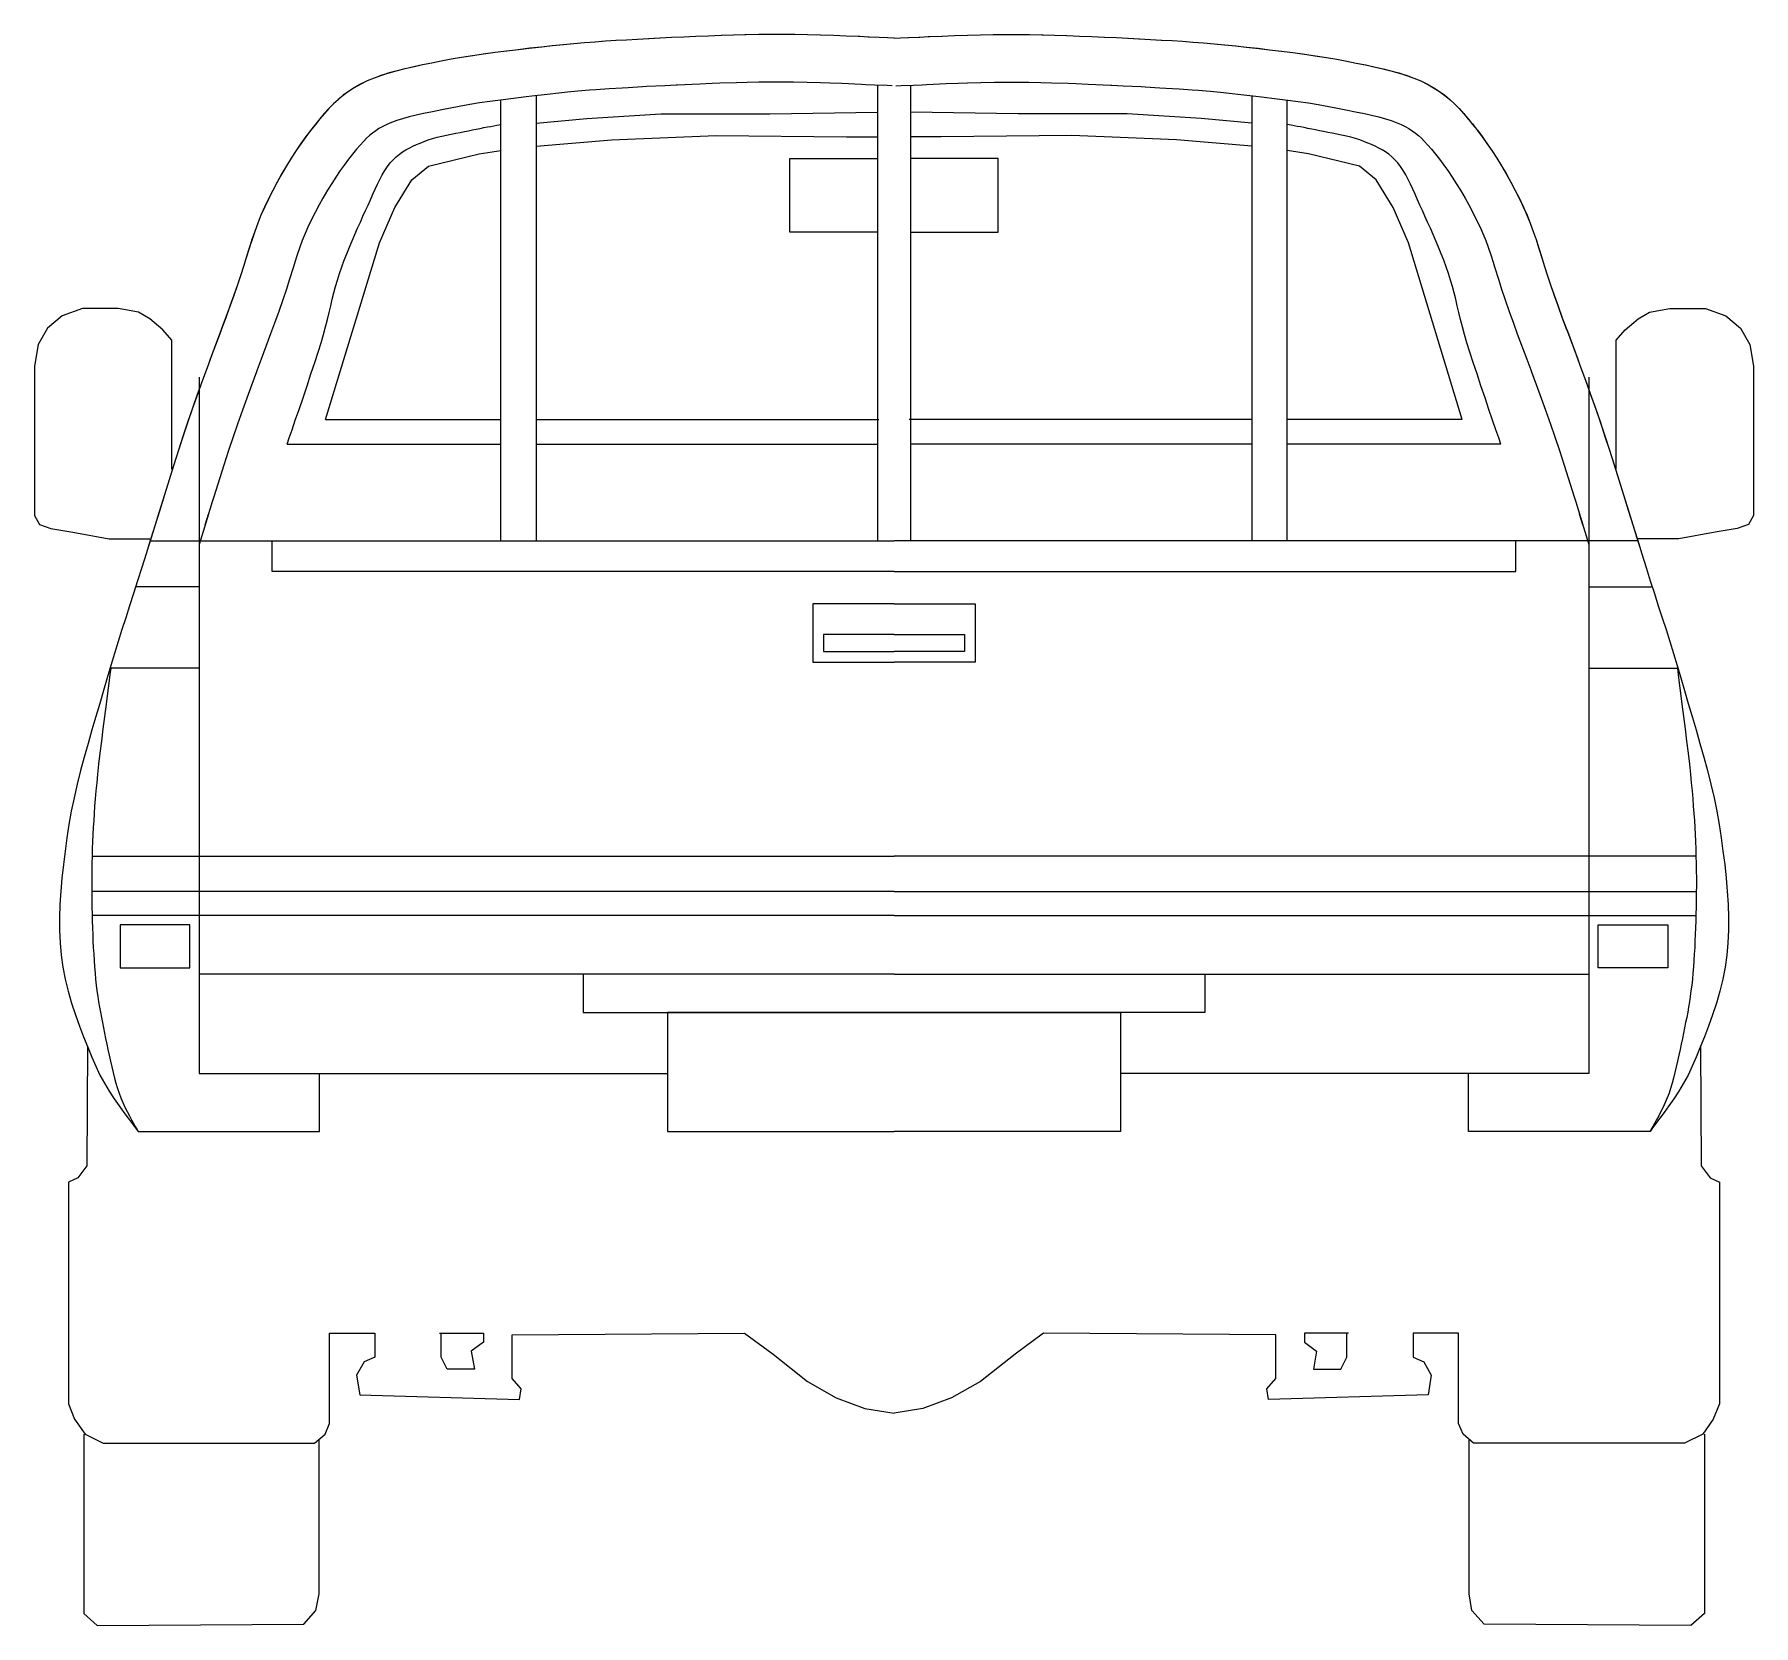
# Model space of a CAD drawing. Header units: millimetres. Extents: x -3256.2 to -3254.44, y 1846.43 to 1848.06.
import ezdxf

# ---------------------------------------------------------------- set-up
doc = ezdxf.new("R2010")
doc.units = ezdxf.units.MM
doc.header["$LTSCALE"] = 10
doc.layers.add('Veículos', color=2, linetype='Continuous')

msp = doc.modelspace()

# ---------------------------------------------------------------- linework, layer by layer
at = {"layer": 'Veículos'}
for p, q in [((-3255.6178, 1848.0508), (-3255.6285, 1848.05)), ((-3255.6178, 1848.0508), (-3255.6283, 1848.05)), ((-3255.6069, 1848.0515), (-3255.6178, 1848.0508)), ((-3255.607, 1848.0515), (-3255.6178, 1848.0508)), ((-3255.5963, 1848.0521), (-3255.607, 1848.0515)), ((-3255.596, 1848.0521), (-3255.6069, 1848.0515)), ((-3255.5849, 1848.0528), (-3255.5963, 1848.0521)), ((-3255.5849, 1848.0528), (-3255.596, 1848.0521)), ((-3255.5735, 1848.0534), (-3255.5849, 1848.0528)), ((-3255.5728, 1848.0534), (-3255.5849, 1848.0528)), ((-3255.5619, 1848.054), (-3255.5735, 1848.0534)), ((-3255.5618, 1848.054), (-3255.5728, 1848.0534)), ((-3255.5499, 1848.0546), (-3255.5619, 1848.054)), ((-3255.55, 1848.0546), (-3255.5618, 1848.054)), ((-3255.5375, 1848.0551), (-3255.55, 1848.0546)), ((-3255.5375, 1848.0551), (-3255.5499, 1848.0546)), ((-3255.5249, 1848.0557), (-3255.5375, 1848.0551)), ((-3255.5249, 1848.0557), (-3255.5375, 1848.0551)), ((-3255.5121, 1848.0562), (-3255.5249, 1848.0557)), ((-3255.5121, 1848.0562), (-3255.5249, 1848.0557)), ((-3255.4992, 1848.0567), (-3255.5121, 1848.0562)), ((-3255.4988, 1848.0567), (-3255.5121, 1848.0562)), ((-3255.4863, 1848.0571), (-3255.4992, 1848.0567)), ((-3255.4863, 1848.0571), (-3255.4988, 1848.0567)), ((-3255.4734, 1848.0574), (-3255.4863, 1848.0571)), ((-3255.4749, 1848.0574), (-3255.4863, 1848.0571)), ((-3255.4594, 1848.0577), (-3255.4749, 1848.0574)), ((-3255.4607, 1848.0577), (-3255.4734, 1848.0574)), ((-3255.4482, 1848.0579), (-3255.4607, 1848.0577)), ((-3255.4482, 1848.0579), (-3255.4594, 1848.0577)), ((-3255.436, 1848.0579), (-3255.4482, 1848.0579)), ((-3255.436, 1848.0579), (-3255.4482, 1848.0579)), ((-3255.4236, 1848.0578), (-3255.436, 1848.0579)), ((-3255.4236, 1848.0578), (-3255.436, 1848.0579)), ((-3255.4106, 1848.0576), (-3255.4236, 1848.0578)), ((-3255.4106, 1848.0576), (-3255.4236, 1848.0578)), ((-3255.3973, 1848.0572), (-3255.4106, 1848.0576)), ((-3255.3974, 1848.0572), (-3255.4106, 1848.0576)), ((-3255.384, 1848.0567), (-3255.3974, 1848.0572)), ((-3255.384, 1848.0567), (-3255.3973, 1848.0572)), ((-3255.371, 1848.0562), (-3255.384, 1848.0567)), ((-3255.371, 1848.0562), (-3255.384, 1848.0567)), ((-3255.3587, 1848.0556), (-3255.371, 1848.0562)), ((-3255.3567, 1848.0556), (-3255.371, 1848.0562)), ((-3255.3473, 1848.0551), (-3255.3587, 1848.0556)), ((-3255.3484, 1848.0552), (-3255.3567, 1848.0556)), ((-3255.3369, 1848.0546), (-3255.3484, 1848.0552)), ((-3255.3372, 1848.0546), (-3255.3473, 1848.0551)), ((-3255.3286, 1848.0542), (-3255.3372, 1848.0546)), ((-3255.3283, 1848.0542), (-3255.3369, 1848.0546)), ((-3255.3218, 1848.054), (-3255.3286, 1848.0542)), ((-3255.3219, 1848.054), (-3255.3283, 1848.0542)), ((-3255.3218, 1848.054), (-3255.3153, 1848.0542)), ((-3255.3218, 1848.054), (-3255.3151, 1848.0542)), ((-3255.3153, 1848.0542), (-3255.3068, 1848.0546)), ((-3255.3151, 1848.0542), (-3255.3065, 1848.0546)), ((-3255.3068, 1848.0546), (-3255.2953, 1848.0552)), ((-3255.3065, 1848.0546), (-3255.2964, 1848.0551)), ((-3255.2964, 1848.0551), (-3255.285, 1848.0556)), ((-3255.2953, 1848.0552), (-3255.2869, 1848.0556)), ((-3255.2869, 1848.0556), (-3255.2727, 1848.0562)), ((-3255.285, 1848.0556), (-3255.2726, 1848.0562)), ((-3255.2727, 1848.0562), (-3255.2597, 1848.0567)), ((-3255.2726, 1848.0562), (-3255.2597, 1848.0567)), ((-3255.2597, 1848.0567), (-3255.2463, 1848.0572)), ((-3255.2597, 1848.0567), (-3255.2464, 1848.0572)), ((-3255.2464, 1848.0572), (-3255.2331, 1848.0576)), ((-3255.2463, 1848.0572), (-3255.2331, 1848.0576)), ((-3255.2331, 1848.0576), (-3255.2201, 1848.0578)), ((-3255.2331, 1848.0576), (-3255.2201, 1848.0578)), ((-3255.2201, 1848.0578), (-3255.2077, 1848.0579)), ((-3255.2201, 1848.0578), (-3255.2077, 1848.0579)), ((-3255.2077, 1848.0579), (-3255.1955, 1848.0579)), ((-3255.2077, 1848.0579), (-3255.1955, 1848.0579)), ((-3255.1955, 1848.0579), (-3255.1843, 1848.0577)), ((-3255.1955, 1848.0579), (-3255.183, 1848.0577)), ((-3255.1843, 1848.0577), (-3255.1688, 1848.0574)), ((-3255.183, 1848.0577), (-3255.1703, 1848.0574)), ((-3255.1703, 1848.0574), (-3255.1574, 1848.0571)), ((-3255.1688, 1848.0574), (-3255.1574, 1848.0571)), ((-3255.1574, 1848.0571), (-3255.1448, 1848.0567)), ((-3255.1574, 1848.0571), (-3255.1445, 1848.0567)), ((-3255.1448, 1848.0567), (-3255.1315, 1848.0562)), ((-3255.1445, 1848.0567), (-3255.1316, 1848.0562)), ((-3255.1316, 1848.0562), (-3255.1188, 1848.0557)), ((-3255.1315, 1848.0562), (-3255.1188, 1848.0557)), ((-3255.1188, 1848.0557), (-3255.1062, 1848.0551)), ((-3255.1188, 1848.0557), (-3255.1061, 1848.0551)), ((-3255.1062, 1848.0551), (-3255.0937, 1848.0546)), ((-3255.1061, 1848.0551), (-3255.0938, 1848.0546)), ((-3255.0938, 1848.0546), (-3255.0818, 1848.054)), ((-3255.0937, 1848.0546), (-3255.0819, 1848.054)), ((-3255.0819, 1848.054), (-3255.0709, 1848.0534)), ((-3255.0818, 1848.054), (-3255.0701, 1848.0534)), ((-3255.0709, 1848.0534), (-3255.0588, 1848.0528)), ((-3255.0701, 1848.0534), (-3255.0588, 1848.0528)), ((-3255.0588, 1848.0528), (-3255.0473, 1848.0521)), ((-3255.0588, 1848.0528), (-3255.0477, 1848.0521)), ((-3255.0477, 1848.0521), (-3255.0367, 1848.0515)), ((-3255.0473, 1848.0521), (-3255.0367, 1848.0515)), ((-3255.0367, 1848.0515), (-3255.0259, 1848.0508)), ((-3255.0367, 1848.0515), (-3255.0259, 1848.0508)), ((-3255.0259, 1848.0508), (-3255.0154, 1848.05)), ((-3255.0259, 1848.0508), (-3255.0152, 1848.05)), ((-3255.7654, 1848.0341), (-3255.7761, 1848.0323)), ((-3255.7654, 1848.0341), (-3255.7761, 1848.0323)), ((-3255.7536, 1848.036), (-3255.7654, 1848.0341)), ((-3255.7542, 1848.0359), (-3255.7654, 1848.0341)), ((-3255.7427, 1848.0376), (-3255.7542, 1848.0359)), ((-3255.7432, 1848.0375), (-3255.7536, 1848.036)), ((-3255.7309, 1848.0392), (-3255.7432, 1848.0375)), ((-3255.7309, 1848.0392), (-3255.7427, 1848.0376)), ((-3255.719, 1848.0408), (-3255.7309, 1848.0392)), ((-3255.7194, 1848.0407), (-3255.7309, 1848.0392)), ((-3255.7068, 1848.0422), (-3255.7194, 1848.0407)), ((-3255.7071, 1848.0422), (-3255.719, 1848.0408)), ((-3255.6952, 1848.0436), (-3255.7071, 1848.0422)), ((-3255.6959, 1848.0435), (-3255.7068, 1848.0422)), ((-3255.6831, 1848.0449), (-3255.6959, 1848.0435)), ((-3255.6835, 1848.0449), (-3255.6952, 1848.0436)), ((-3255.6721, 1848.0461), (-3255.6835, 1848.0449)), ((-3255.6723, 1848.0461), (-3255.6831, 1848.0449)), ((-3255.6607, 1848.0472), (-3255.6723, 1848.0461)), ((-3255.661, 1848.0472), (-3255.6721, 1848.0461)), ((-3255.6501, 1848.0482), (-3255.661, 1848.0472)), ((-3255.6503, 1848.0482), (-3255.6607, 1848.0472)), ((-3255.6392, 1848.0492), (-3255.6503, 1848.0482)), ((-3255.6393, 1848.0492), (-3255.6501, 1848.0482)), ((-3255.6285, 1848.05), (-3255.6393, 1848.0492)), ((-3255.6283, 1848.05), (-3255.6392, 1848.0492)), ((-3255.0154, 1848.05), (-3255.0044, 1848.0492)), ((-3255.0152, 1848.05), (-3255.0044, 1848.0492)), ((-3255.0044, 1848.0492), (-3254.9934, 1848.0482)), ((-3255.0044, 1848.0492), (-3254.9936, 1848.0482)), ((-3254.9936, 1848.0482), (-3254.9827, 1848.0472)), ((-3254.9934, 1848.0482), (-3254.983, 1848.0472)), ((-3254.983, 1848.0472), (-3254.9714, 1848.0461)), ((-3254.9827, 1848.0472), (-3254.9716, 1848.0461)), ((-3254.9716, 1848.0461), (-3254.9602, 1848.0449)), ((-3254.9714, 1848.0461), (-3254.9606, 1848.0449)), ((-3254.9606, 1848.0449), (-3254.9478, 1848.0435)), ((-3254.9602, 1848.0449), (-3254.9485, 1848.0436)), ((-3254.9485, 1848.0436), (-3254.9366, 1848.0422)), ((-3254.9478, 1848.0435), (-3254.9368, 1848.0422)), ((-3254.9368, 1848.0422), (-3254.9243, 1848.0407)), ((-3254.9366, 1848.0422), (-3254.9247, 1848.0408)), ((-3254.9247, 1848.0408), (-3254.9128, 1848.0392)), ((-3254.9243, 1848.0407), (-3254.9128, 1848.0392)), ((-3254.9128, 1848.0392), (-3254.9004, 1848.0375)), ((-3254.9128, 1848.0392), (-3254.901, 1848.0376)), ((-3254.901, 1848.0376), (-3254.8895, 1848.0359)), ((-3254.9004, 1848.0375), (-3254.8901, 1848.036)), ((-3254.8901, 1848.036), (-3254.8783, 1848.0341)), ((-3254.8895, 1848.0359), (-3254.8783, 1848.0341)), ((-3254.8783, 1848.0341), (-3254.8676, 1848.0323)), ((-3254.8783, 1848.0341), (-3254.8676, 1848.0323)), ((-3255.8472, 1848.0159), (-3255.8551, 1848.013)), ((-3255.8474, 1848.0158), (-3255.8549, 1848.0131)), ((-3255.8396, 1848.0183), (-3255.8474, 1848.0158)), ((-3255.8398, 1848.0182), (-3255.8472, 1848.0159)), ((-3255.8314, 1848.0205), (-3255.8398, 1848.0182)), ((-3255.8315, 1848.0205), (-3255.8396, 1848.0183)), ((-3255.8231, 1848.0226), (-3255.8315, 1848.0205)), ((-3255.8234, 1848.0225), (-3255.8314, 1848.0205)), ((-3255.8137, 1848.0247), (-3255.8234, 1848.0225)), ((-3255.8143, 1848.0246), (-3255.8231, 1848.0226)), ((-3255.8053, 1848.0265), (-3255.8143, 1848.0246)), ((-3255.8055, 1848.0265), (-3255.8137, 1848.0247)), ((-3255.7959, 1848.0284), (-3255.8055, 1848.0265)), ((-3255.7959, 1848.0284), (-3255.8053, 1848.0265)), ((-3255.7862, 1848.0304), (-3255.7959, 1848.0284)), ((-3255.7862, 1848.0304), (-3255.7959, 1848.0284)), ((-3255.7761, 1848.0323), (-3255.7862, 1848.0304)), ((-3255.7761, 1848.0323), (-3255.7862, 1848.0304)), ((-3254.8676, 1848.0323), (-3254.8574, 1848.0304)), ((-3254.8676, 1848.0323), (-3254.8574, 1848.0304)), ((-3254.8574, 1848.0304), (-3254.8478, 1848.0284)), ((-3254.8574, 1848.0304), (-3254.8478, 1848.0284)), ((-3254.8478, 1848.0284), (-3254.8381, 1848.0265)), ((-3254.8478, 1848.0284), (-3254.8384, 1848.0265)), ((-3254.8384, 1848.0265), (-3254.8293, 1848.0246)), ((-3254.8381, 1848.0265), (-3254.8299, 1848.0247)), ((-3254.8299, 1848.0247), (-3254.8202, 1848.0225)), ((-3254.8293, 1848.0246), (-3254.8206, 1848.0226)), ((-3254.8206, 1848.0226), (-3254.8122, 1848.0205)), ((-3254.8202, 1848.0225), (-3254.8123, 1848.0205)), ((-3254.8123, 1848.0205), (-3254.8038, 1848.0182)), ((-3254.8122, 1848.0205), (-3254.8041, 1848.0183)), ((-3254.8041, 1848.0183), (-3254.7963, 1848.0158)), ((-3254.8038, 1848.0182), (-3254.7965, 1848.0159)), ((-3254.7965, 1848.0159), (-3254.7886, 1848.013)), ((-3254.7963, 1848.0158), (-3254.7888, 1848.0131)), ((-3255.8812, 1847.9993), (-3255.8867, 1847.9953)), ((-3255.8811, 1847.9994), (-3255.8866, 1847.9954)), ((-3255.8753, 1848.0031), (-3255.8812, 1847.9993)), ((-3255.8755, 1848.003), (-3255.8811, 1847.9994)), ((-3255.8687, 1848.0068), (-3255.8755, 1848.003)), ((-3255.8689, 1848.0067), (-3255.8753, 1848.0031)), ((-3255.862, 1848.0101), (-3255.8689, 1848.0067)), ((-3255.862, 1848.0101), (-3255.8687, 1848.0068)), ((-3255.8549, 1848.0131), (-3255.862, 1848.0101)), ((-3255.8551, 1848.013), (-3255.862, 1848.0101)), ((-3255.6567, 1847.9985), (-3255.6655, 1847.9976)), ((-3255.646, 1847.9995), (-3255.6567, 1847.9985)), ((-3255.6342, 1848.0005), (-3255.646, 1847.9995)), ((-3255.6275, 1848.001), (-3255.6342, 1848.0005)), ((-3255.6141, 1848.0019), (-3255.6275, 1848.001)), ((-3255.6006, 1848.0028), (-3255.6141, 1848.0019)), ((-3255.5943, 1848.0032), (-3255.6006, 1848.0028)), ((-3255.5796, 1848.004), (-3255.5943, 1848.0032)), ((-3255.5755, 1848.0043), (-3255.5796, 1848.004)), ((-3255.5568, 1848.0052), (-3255.5755, 1848.0043)), ((-3255.5453, 1848.0058), (-3255.5568, 1848.0052)), ((-3255.5441, 1848.0058), (-3255.5453, 1848.0058)), ((-3255.5209, 1848.0069), (-3255.5441, 1848.0058)), ((-3255.5084, 1848.0074), (-3255.5209, 1848.0069)), ((-3255.5004, 1848.0077), (-3255.5084, 1848.0074)), ((-3255.4834, 1848.0082), (-3255.5004, 1848.0077)), ((-3255.4725, 1848.0085), (-3255.4834, 1848.0082)), ((-3255.4603, 1848.0087), (-3255.4725, 1848.0085)), ((-3255.4473, 1848.0089), (-3255.4603, 1848.0087)), ((-3255.4361, 1848.009), (-3255.4473, 1848.0089)), ((-3255.4249, 1848.0089), (-3255.4361, 1848.009)), ((-3255.4108, 1848.0086), (-3255.4249, 1848.0089)), ((-3255.3973, 1848.0082), (-3255.4108, 1848.0086)), ((-3255.3877, 1848.0079), (-3255.3973, 1848.0082)), ((-3255.3752, 1848.0074), (-3255.3877, 1848.0079)), ((-3255.3552, 1848.0065), (-3255.3752, 1848.0074)), ((-3255.3507, 1848.0063), (-3255.3552, 1848.0065)), ((-3255.3418, 1848.0059), (-3255.3507, 1848.0063)), ((-3255.329, 1848.0053), (-3255.3418, 1848.0059)), ((-3255.3387, 1848.0057), (-3255.3387, 1847.5384)), ((-3255.3238, 1848.0051), (-3255.329, 1848.0053)), ((-3255.3199, 1848.0051), (-3255.3146, 1848.0053)), ((-3255.3146, 1848.0053), (-3255.3019, 1848.0059)), ((-3255.305, 1848.0057), (-3255.305, 1847.5384)), ((-3255.3019, 1848.0059), (-3255.293, 1848.0063)), ((-3255.293, 1848.0063), (-3255.2885, 1848.0065)), ((-3255.2885, 1848.0065), (-3255.2685, 1848.0074)), ((-3255.2685, 1848.0074), (-3255.256, 1848.0079)), ((-3255.256, 1848.0079), (-3255.2464, 1848.0082)), ((-3255.2464, 1848.0082), (-3255.2329, 1848.0086)), ((-3255.2329, 1848.0086), (-3255.2188, 1848.0089)), ((-3255.2188, 1848.0089), (-3255.2075, 1848.009)), ((-3255.2075, 1848.009), (-3255.1964, 1848.0089)), ((-3255.1964, 1848.0089), (-3255.1834, 1848.0087)), ((-3255.1834, 1848.0087), (-3255.1711, 1848.0085)), ((-3255.1711, 1848.0085), (-3255.1602, 1848.0082)), ((-3255.1602, 1848.0082), (-3255.1433, 1848.0077)), ((-3255.1433, 1848.0077), (-3255.1353, 1848.0074)), ((-3255.1353, 1848.0074), (-3255.1228, 1848.0069)), ((-3255.1228, 1848.0069), (-3255.0996, 1848.0058)), ((-3255.0996, 1848.0058), (-3255.0984, 1848.0058)), ((-3255.0984, 1848.0058), (-3255.0869, 1848.0052)), ((-3255.0869, 1848.0052), (-3255.0682, 1848.0043)), ((-3255.0682, 1848.0043), (-3255.0641, 1848.004)), ((-3255.0641, 1848.004), (-3255.0493, 1848.0032)), ((-3255.0493, 1848.0032), (-3255.0431, 1848.0028)), ((-3255.0431, 1848.0028), (-3255.0295, 1848.0019)), ((-3255.0295, 1848.0019), (-3255.0161, 1848.001)), ((-3255.0161, 1848.001), (-3255.0095, 1848.0005)), ((-3255.0095, 1848.0005), (-3254.9977, 1847.9995)), ((-3254.9977, 1847.9995), (-3254.987, 1847.9985)), ((-3254.987, 1847.9985), (-3254.9782, 1847.9976)), ((-3254.7888, 1848.0131), (-3254.7816, 1848.0101)), ((-3254.7886, 1848.013), (-3254.7817, 1848.0101)), ((-3254.7817, 1848.0101), (-3254.775, 1848.0068)), ((-3254.7816, 1848.0101), (-3254.7748, 1848.0067)), ((-3254.775, 1848.0068), (-3254.7682, 1848.003)), ((-3254.7748, 1848.0067), (-3254.7684, 1848.0031)), ((-3254.7684, 1848.0031), (-3254.7625, 1847.9993)), ((-3254.7682, 1848.003), (-3254.7625, 1847.9994)), ((-3254.7625, 1847.9994), (-3254.7571, 1847.9954)), ((-3254.7625, 1847.9993), (-3254.757, 1847.9953)), ((-3255.9013, 1847.9818), (-3255.9061, 1847.9767)), ((-3255.9014, 1847.9818), (-3255.906, 1847.9767)), ((-3255.8967, 1847.9866), (-3255.9014, 1847.9818)), ((-3255.8966, 1847.9867), (-3255.9013, 1847.9818)), ((-3255.8918, 1847.9911), (-3255.8967, 1847.9866)), ((-3255.892, 1847.9909), (-3255.8966, 1847.9867)), ((-3255.8866, 1847.9954), (-3255.892, 1847.9909)), ((-3255.8867, 1847.9953), (-3255.8918, 1847.9911)), ((-3255.7854, 1847.9806), (-3255.7952, 1847.9786)), ((-3255.7767, 1847.9823), (-3255.7854, 1847.9806)), ((-3255.7678, 1847.984), (-3255.7767, 1847.9823)), ((-3255.7567, 1847.9859), (-3255.7678, 1847.984)), ((-3255.7469, 1847.9875), (-3255.7567, 1847.9859)), ((-3255.7364, 1847.989), (-3255.7469, 1847.9875)), ((-3255.7228, 1847.9909), (-3255.7364, 1847.989)), ((-3255.725, 1847.5384), (-3255.725, 1847.9908)), ((-3255.7149, 1847.9919), (-3255.7228, 1847.9909)), ((-3255.6989, 1847.9939), (-3255.7149, 1847.9919)), ((-3255.6931, 1847.9946), (-3255.6989, 1847.9939)), ((-3255.6774, 1847.9963), (-3255.6931, 1847.9946)), ((-3255.6887, 1847.995), (-3255.6887, 1847.5384)), ((-3255.6655, 1847.9976), (-3255.6774, 1847.9963)), ((-3254.9782, 1847.9976), (-3254.9663, 1847.9963)), ((-3254.9663, 1847.9963), (-3254.9506, 1847.9946)), ((-3254.9549, 1847.995), (-3254.9549, 1847.5384)), ((-3254.9506, 1847.9946), (-3254.9448, 1847.9939)), ((-3254.9448, 1847.9939), (-3254.9288, 1847.9919)), ((-3254.9288, 1847.9919), (-3254.9208, 1847.9909)), ((-3254.9208, 1847.9909), (-3254.9073, 1847.989)), ((-3254.9187, 1847.5384), (-3254.9187, 1847.9908)), ((-3254.9073, 1847.989), (-3254.8968, 1847.9875)), ((-3254.8968, 1847.9875), (-3254.887, 1847.9859)), ((-3254.887, 1847.9859), (-3254.8759, 1847.984)), ((-3254.8759, 1847.984), (-3254.867, 1847.9823)), ((-3254.867, 1847.9823), (-3254.8583, 1847.9806)), ((-3254.8583, 1847.9806), (-3254.8485, 1847.9786)), ((-3254.7571, 1847.9954), (-3254.7516, 1847.9909)), ((-3254.757, 1847.9953), (-3254.7519, 1847.9911)), ((-3254.7519, 1847.9911), (-3254.747, 1847.9866)), ((-3254.7516, 1847.9909), (-3254.7471, 1847.9867)), ((-3254.7471, 1847.9867), (-3254.7423, 1847.9818)), ((-3254.747, 1847.9866), (-3254.7423, 1847.9818)), ((-3254.7423, 1847.9818), (-3254.7376, 1847.9767)), ((-3254.7423, 1847.9818), (-3254.7377, 1847.9767)), ((-3255.9149, 1847.966), (-3255.9201, 1847.9594)), ((-3255.9152, 1847.9656), (-3255.92, 1847.9595)), ((-3255.9106, 1847.9714), (-3255.9152, 1847.9656)), ((-3255.9105, 1847.9714), (-3255.9149, 1847.966)), ((-3255.906, 1847.9767), (-3255.9106, 1847.9714)), ((-3255.9061, 1847.9767), (-3255.9105, 1847.9714)), ((-3255.846, 1847.9635), (-3255.85, 1847.9612)), ((-3255.8419, 1847.9655), (-3255.846, 1847.9635)), ((-3255.837, 1847.9675), (-3255.8419, 1847.9655)), ((-3255.8318, 1847.9694), (-3255.837, 1847.9675)), ((-3255.8258, 1847.9713), (-3255.8318, 1847.9694)), ((-3255.819, 1847.9732), (-3255.8258, 1847.9713)), ((-3255.8117, 1847.975), (-3255.819, 1847.9732)), ((-3255.8043, 1847.9767), (-3255.8117, 1847.975)), ((-3255.7952, 1847.9786), (-3255.8043, 1847.9767)), ((-3255.7424, 1847.9622), (-3255.7387, 1847.9629)), ((-3255.7387, 1847.9629), (-3255.7353, 1847.9635)), ((-3255.7353, 1847.9635), (-3255.7321, 1847.9641)), ((-3255.7321, 1847.9641), (-3255.7293, 1847.9646)), ((-3255.7293, 1847.9646), (-3255.7269, 1847.965)), ((-3255.7269, 1847.965), (-3255.725, 1847.9654)), ((-3255.6887, 1847.9669), (-3255.6367, 1847.9717)), ((-3255.6367, 1847.9717), (-3255.5611, 1847.9764)), ((-3255.5611, 1847.9764), (-3255.4492, 1847.9764)), ((-3255.4492, 1847.9764), (-3255.3387, 1847.978)), ((-3255.1945, 1847.9764), (-3255.305, 1847.978)), ((-3255.0826, 1847.9764), (-3255.1945, 1847.9764)), ((-3255.0069, 1847.9717), (-3255.0826, 1847.9764)), ((-3254.9549, 1847.9669), (-3255.0069, 1847.9717)), ((-3254.9167, 1847.965), (-3254.9187, 1847.9654)), ((-3254.9144, 1847.9646), (-3254.9167, 1847.965)), ((-3254.9116, 1847.9641), (-3254.9144, 1847.9646)), ((-3254.9084, 1847.9635), (-3254.9116, 1847.9641)), ((-3254.905, 1847.9629), (-3254.9084, 1847.9635)), ((-3254.9013, 1847.9622), (-3254.905, 1847.9629)), ((-3254.8485, 1847.9786), (-3254.8394, 1847.9767)), ((-3254.8394, 1847.9767), (-3254.832, 1847.975)), ((-3254.832, 1847.975), (-3254.8247, 1847.9732)), ((-3254.8247, 1847.9732), (-3254.8179, 1847.9713)), ((-3254.8179, 1847.9713), (-3254.8119, 1847.9694)), ((-3254.8119, 1847.9694), (-3254.8067, 1847.9675)), ((-3254.8067, 1847.9675), (-3254.8018, 1847.9655)), ((-3254.8018, 1847.9655), (-3254.7977, 1847.9635)), ((-3254.7977, 1847.9635), (-3254.7937, 1847.9612)), ((-3254.7377, 1847.9767), (-3254.7331, 1847.9714)), ((-3254.7376, 1847.9767), (-3254.7332, 1847.9714)), ((-3254.7332, 1847.9714), (-3254.7287, 1847.966)), ((-3254.7331, 1847.9714), (-3254.7284, 1847.9656)), ((-3254.7287, 1847.966), (-3254.7236, 1847.9594)), ((-3254.7284, 1847.9656), (-3254.7236, 1847.9595)), ((-3255.93, 1847.946), (-3255.935, 1847.9386)), ((-3255.9303, 1847.9456), (-3255.9348, 1847.9389)), ((-3255.925, 1847.9529), (-3255.9303, 1847.9456)), ((-3255.925, 1847.953), (-3255.93, 1847.946)), ((-3255.92, 1847.9595), (-3255.925, 1847.953)), ((-3255.9201, 1847.9594), (-3255.925, 1847.9529)), ((-3255.8657, 1847.9483), (-3255.8693, 1847.9444)), ((-3255.8627, 1847.9513), (-3255.8657, 1847.9483)), ((-3255.8596, 1847.9541), (-3255.8627, 1847.9513)), ((-3255.8566, 1847.9566), (-3255.8596, 1847.9541)), ((-3255.8534, 1847.959), (-3255.8566, 1847.9566)), ((-3255.85, 1847.9612), (-3255.8534, 1847.959)), ((-3255.8153, 1847.9431), (-3255.8116, 1847.9448)), ((-3255.8116, 1847.9448), (-3255.8078, 1847.9464)), ((-3255.8078, 1847.9464), (-3255.8038, 1847.948)), ((-3255.8038, 1847.948), (-3255.7996, 1847.9496)), ((-3255.7996, 1847.9496), (-3255.7952, 1847.951)), ((-3255.7952, 1847.951), (-3255.7905, 1847.9523)), ((-3255.7905, 1847.9523), (-3255.7857, 1847.9535)), ((-3255.7857, 1847.9535), (-3255.7809, 1847.9545)), ((-3255.7809, 1847.9545), (-3255.776, 1847.9555)), ((-3255.776, 1847.9555), (-3255.7712, 1847.9565)), ((-3255.7712, 1847.9565), (-3255.7666, 1847.9573)), ((-3255.7666, 1847.9573), (-3255.7622, 1847.9582)), ((-3255.7622, 1847.9582), (-3255.7581, 1847.9591)), ((-3255.7581, 1847.9591), (-3255.7541, 1847.9599)), ((-3255.7541, 1847.9599), (-3255.7502, 1847.9607)), ((-3255.7502, 1847.9607), (-3255.7462, 1847.9615)), ((-3255.7462, 1847.9615), (-3255.7424, 1847.9622)), ((-3255.6887, 1847.9433), (-3255.6115, 1847.9496)), ((-3255.6115, 1847.9496), (-3255.5043, 1847.9543)), ((-3255.5043, 1847.9543), (-3255.3704, 1847.9528)), ((-3255.3704, 1847.9528), (-3255.3388, 1847.9528)), ((-3255.2733, 1847.9528), (-3255.3048, 1847.9528)), ((-3255.1393, 1847.9543), (-3255.2733, 1847.9528)), ((-3255.0322, 1847.9496), (-3255.1393, 1847.9543)), ((-3254.9549, 1847.9433), (-3255.0322, 1847.9496)), ((-3254.8975, 1847.9615), (-3254.9013, 1847.9622)), ((-3254.8935, 1847.9607), (-3254.8975, 1847.9615)), ((-3254.8895, 1847.9599), (-3254.8935, 1847.9607)), ((-3254.8856, 1847.9591), (-3254.8895, 1847.9599)), ((-3254.8815, 1847.9582), (-3254.8856, 1847.9591)), ((-3254.877, 1847.9573), (-3254.8815, 1847.9582)), ((-3254.8724, 1847.9565), (-3254.877, 1847.9573)), ((-3254.8677, 1847.9555), (-3254.8724, 1847.9565)), ((-3254.8628, 1847.9545), (-3254.8677, 1847.9555)), ((-3254.8579, 1847.9535), (-3254.8628, 1847.9545)), ((-3254.8532, 1847.9523), (-3254.8579, 1847.9535)), ((-3254.8485, 1847.951), (-3254.8532, 1847.9523)), ((-3254.844, 1847.9496), (-3254.8485, 1847.951)), ((-3254.8399, 1847.948), (-3254.844, 1847.9496)), ((-3254.8359, 1847.9464), (-3254.8399, 1847.948)), ((-3254.8321, 1847.9448), (-3254.8359, 1847.9464)), ((-3254.8283, 1847.9431), (-3254.8321, 1847.9448)), ((-3254.7937, 1847.9612), (-3254.7903, 1847.959)), ((-3254.7903, 1847.959), (-3254.787, 1847.9566)), ((-3254.787, 1847.9566), (-3254.784, 1847.9541)), ((-3254.784, 1847.9541), (-3254.781, 1847.9513)), ((-3254.781, 1847.9513), (-3254.778, 1847.9483)), ((-3254.778, 1847.9483), (-3254.7744, 1847.9444)), ((-3254.7236, 1847.9595), (-3254.7187, 1847.953)), ((-3254.7236, 1847.9594), (-3254.7187, 1847.9529)), ((-3254.7187, 1847.953), (-3254.7137, 1847.946)), ((-3254.7187, 1847.9529), (-3254.7134, 1847.9456)), ((-3254.7137, 1847.946), (-3254.7087, 1847.9386)), ((-3254.7134, 1847.9456), (-3254.7089, 1847.9389)), ((-3255.94, 1847.9309), (-3255.9449, 1847.9229)), ((-3255.94, 1847.9309), (-3255.9449, 1847.9229)), ((-3255.9348, 1847.9389), (-3255.94, 1847.9309)), ((-3255.935, 1847.9386), (-3255.94, 1847.9309)), ((-3255.8811, 1847.9298), (-3255.8857, 1847.9237)), ((-3255.8771, 1847.935), (-3255.8811, 1847.9298)), ((-3255.873, 1847.94), (-3255.8771, 1847.935)), ((-3255.8693, 1847.9444), (-3255.873, 1847.94)), ((-3255.8385, 1847.926), (-3255.8355, 1847.9293)), ((-3255.8355, 1847.9293), (-3255.8323, 1847.9323)), ((-3255.8323, 1847.9323), (-3255.8291, 1847.9349)), ((-3255.8291, 1847.9349), (-3255.8258, 1847.9373)), ((-3255.8258, 1847.9373), (-3255.8224, 1847.9394)), ((-3255.8224, 1847.9394), (-3255.8189, 1847.9413)), ((-3255.8189, 1847.9413), (-3255.8153, 1847.9431)), ((-3255.7991, 1847.9228), (-3255.7471, 1847.9354)), ((-3255.7471, 1847.9354), (-3255.725, 1847.9386)), ((-3255.4287, 1847.855), (-3255.4287, 1847.9307)), ((-3255.4287, 1847.9307), (-3255.3387, 1847.9307)), ((-3255.3387, 1847.9307), (-3255.3387, 1847.855)), ((-3255.305, 1847.9307), (-3255.305, 1847.855)), ((-3255.215, 1847.9307), (-3255.305, 1847.9307)), ((-3255.215, 1847.855), (-3255.215, 1847.9307)), ((-3254.8966, 1847.9354), (-3254.9187, 1847.9386)), ((-3254.8446, 1847.9228), (-3254.8966, 1847.9354)), ((-3254.8247, 1847.9413), (-3254.8283, 1847.9431)), ((-3254.8212, 1847.9394), (-3254.8247, 1847.9413)), ((-3254.8178, 1847.9373), (-3254.8212, 1847.9394)), ((-3254.8145, 1847.9349), (-3254.8178, 1847.9373)), ((-3254.8113, 1847.9323), (-3254.8145, 1847.9349)), ((-3254.8082, 1847.9293), (-3254.8113, 1847.9323)), ((-3254.8052, 1847.926), (-3254.8082, 1847.9293)), ((-3254.7744, 1847.9444), (-3254.7707, 1847.94)), ((-3254.7707, 1847.94), (-3254.7666, 1847.935)), ((-3254.7666, 1847.935), (-3254.7625, 1847.9298)), ((-3254.7625, 1847.9298), (-3254.7579, 1847.9237)), ((-3254.7089, 1847.9389), (-3254.7037, 1847.9309)), ((-3254.7087, 1847.9386), (-3254.7037, 1847.9309)), ((-3254.7037, 1847.9309), (-3254.6988, 1847.9229)), ((-3254.7037, 1847.9309), (-3254.6988, 1847.9229)), ((-3255.9495, 1847.915), (-3255.9547, 1847.9057)), ((-3255.9497, 1847.9147), (-3255.9544, 1847.9063)), ((-3255.9449, 1847.9229), (-3255.9497, 1847.9147)), ((-3255.9449, 1847.9229), (-3255.9495, 1847.915)), ((-3255.8942, 1847.9115), (-3255.8984, 1847.905)), ((-3255.8898, 1847.9181), (-3255.8942, 1847.9115)), ((-3255.8857, 1847.9237), (-3255.8898, 1847.9181)), ((-3255.8492, 1847.9091), (-3255.8467, 1847.9138)), ((-3255.8467, 1847.9138), (-3255.8441, 1847.9182)), ((-3255.8441, 1847.9182), (-3255.8414, 1847.9222)), ((-3255.8414, 1847.9222), (-3255.8385, 1847.926)), ((-3255.8164, 1847.9086), (-3255.7991, 1847.9228)), ((-3254.8272, 1847.9086), (-3254.8446, 1847.9228)), ((-3254.8023, 1847.9222), (-3254.8052, 1847.926)), ((-3254.7996, 1847.9182), (-3254.8023, 1847.9222)), ((-3254.797, 1847.9138), (-3254.7996, 1847.9182)), ((-3254.7945, 1847.9091), (-3254.797, 1847.9138)), ((-3254.7579, 1847.9237), (-3254.7539, 1847.9181)), ((-3254.7539, 1847.9181), (-3254.7494, 1847.9115)), ((-3254.7494, 1847.9115), (-3254.7453, 1847.905)), ((-3254.6988, 1847.9229), (-3254.6942, 1847.915)), ((-3254.6988, 1847.9229), (-3254.694, 1847.9147)), ((-3254.6942, 1847.915), (-3254.689, 1847.9057)), ((-3254.694, 1847.9147), (-3254.6893, 1847.9063)), ((-3255.9589, 1847.8978), (-3255.9632, 1847.8893)), ((-3255.959, 1847.8976), (-3255.9631, 1847.8895)), ((-3255.9547, 1847.9057), (-3255.959, 1847.8976)), ((-3255.9544, 1847.9063), (-3255.9589, 1847.8978)), ((-3255.9027, 1847.898), (-3255.9075, 1847.8898)), ((-3255.8984, 1847.905), (-3255.9027, 1847.898)), ((-3255.8587, 1847.8883), (-3255.8563, 1847.8938)), ((-3255.8563, 1847.8938), (-3255.854, 1847.8991)), ((-3255.854, 1847.8991), (-3255.8516, 1847.9042)), ((-3255.8516, 1847.9042), (-3255.8492, 1847.9091)), ((-3255.8338, 1847.8803), (-3255.8164, 1847.9086)), ((-3254.8099, 1847.8803), (-3254.8272, 1847.9086)), ((-3254.7921, 1847.9042), (-3254.7945, 1847.9091)), ((-3254.7897, 1847.8991), (-3254.7921, 1847.9042)), ((-3254.7873, 1847.8938), (-3254.7897, 1847.8991)), ((-3254.785, 1847.8883), (-3254.7873, 1847.8938)), ((-3254.7453, 1847.905), (-3254.741, 1847.898)), ((-3254.741, 1847.898), (-3254.7362, 1847.8898)), ((-3254.6893, 1847.9063), (-3254.6848, 1847.8978)), ((-3254.689, 1847.9057), (-3254.6847, 1847.8976)), ((-3254.6848, 1847.8978), (-3254.6805, 1847.8893)), ((-3254.6847, 1847.8976), (-3254.6805, 1847.8895)), ((-3255.9672, 1847.8809), (-3255.9711, 1847.8723)), ((-3255.9673, 1847.8808), (-3255.971, 1847.8724)), ((-3255.9632, 1847.8893), (-3255.9673, 1847.8808)), ((-3255.9631, 1847.8895), (-3255.9672, 1847.8809)), ((-3255.9155, 1847.8751), (-3255.9194, 1847.8674)), ((-3255.9113, 1847.8831), (-3255.9155, 1847.8751)), ((-3255.9075, 1847.8898), (-3255.9113, 1847.8831)), ((-3255.8664, 1847.8713), (-3255.8637, 1847.8771)), ((-3255.8637, 1847.8771), (-3255.8612, 1847.8828)), ((-3255.8612, 1847.8828), (-3255.8587, 1847.8883)), ((-3255.8495, 1847.844), (-3255.8338, 1847.8803)), ((-3254.7941, 1847.844), (-3254.8099, 1847.8803)), ((-3254.7825, 1847.8828), (-3254.785, 1847.8883)), ((-3254.78, 1847.8771), (-3254.7825, 1847.8828)), ((-3254.7773, 1847.8713), (-3254.78, 1847.8771)), ((-3254.7362, 1847.8898), (-3254.7324, 1847.8831)), ((-3254.7324, 1847.8831), (-3254.7281, 1847.8751)), ((-3254.7281, 1847.8751), (-3254.7243, 1847.8674)), ((-3254.6805, 1847.8895), (-3254.6765, 1847.8809)), ((-3254.6805, 1847.8893), (-3254.6764, 1847.8808)), ((-3254.6765, 1847.8809), (-3254.6726, 1847.8723)), ((-3254.6764, 1847.8808), (-3254.6727, 1847.8724)), ((-3255.9743, 1847.8643), (-3255.9774, 1847.8556)), ((-3255.9743, 1847.8641), (-3255.9774, 1847.8558)), ((-3255.971, 1847.8724), (-3255.9743, 1847.8641)), ((-3255.9711, 1847.8723), (-3255.9743, 1847.8643)), ((-3255.9229, 1847.8602), (-3255.9258, 1847.8537)), ((-3255.9194, 1847.8674), (-3255.9229, 1847.8602)), ((-3255.8747, 1847.8527), (-3255.8719, 1847.8591)), ((-3255.8719, 1847.8591), (-3255.8691, 1847.8653)), ((-3255.8691, 1847.8653), (-3255.8664, 1847.8713)), ((-3254.7746, 1847.8653), (-3254.7773, 1847.8713)), ((-3254.7718, 1847.8591), (-3254.7746, 1847.8653)), ((-3254.769, 1847.8527), (-3254.7718, 1847.8591)), ((-3254.7243, 1847.8674), (-3254.7208, 1847.8602)), ((-3254.7208, 1847.8602), (-3254.7179, 1847.8537)), ((-3254.6727, 1847.8724), (-3254.6693, 1847.8641)), ((-3254.6726, 1847.8723), (-3254.6694, 1847.8643)), ((-3254.6694, 1847.8643), (-3254.6663, 1847.8556)), ((-3254.6693, 1847.8641), (-3254.6663, 1847.8558)), ((-3255.9829, 1847.8392), (-3255.9868, 1847.8267)), ((-3255.9802, 1847.8473), (-3255.983, 1847.8387)), ((-3255.9803, 1847.8473), (-3255.9829, 1847.8392)), ((-3255.9774, 1847.8556), (-3255.9803, 1847.8473)), ((-3255.9774, 1847.8558), (-3255.9802, 1847.8473)), ((-3255.9312, 1847.8395), (-3255.9339, 1847.8317)), ((-3255.9287, 1847.8464), (-3255.9312, 1847.8395)), ((-3255.9258, 1847.8537), (-3255.9287, 1847.8464)), ((-3255.9047, 1847.6627), (-3255.8495, 1847.844)), ((-3255.883, 1847.8328), (-3255.8803, 1847.8395)), ((-3255.8803, 1847.8395), (-3255.8775, 1847.8462)), ((-3255.8775, 1847.8462), (-3255.8747, 1847.8527)), ((-3255.3387, 1847.855), (-3255.4287, 1847.855)), ((-3255.305, 1847.855), (-3255.215, 1847.855)), ((-3254.739, 1847.6627), (-3254.7941, 1847.844)), ((-3254.7662, 1847.8462), (-3254.769, 1847.8527)), ((-3254.7634, 1847.8395), (-3254.7662, 1847.8462)), ((-3254.7607, 1847.8328), (-3254.7634, 1847.8395)), ((-3254.7179, 1847.8537), (-3254.715, 1847.8464)), ((-3254.715, 1847.8464), (-3254.7125, 1847.8395)), ((-3254.7125, 1847.8395), (-3254.7098, 1847.8317)), ((-3254.6663, 1847.8558), (-3254.6634, 1847.8473)), ((-3254.6663, 1847.8556), (-3254.6634, 1847.8473)), ((-3254.6634, 1847.8473), (-3254.6608, 1847.8392)), ((-3254.6634, 1847.8473), (-3254.6607, 1847.8387)), ((-3254.6608, 1847.8392), (-3254.6569, 1847.8267)), ((-3255.9868, 1847.8267), (-3255.989, 1847.8197)), ((-3255.9858, 1847.8299), (-3255.9887, 1847.8207)), ((-3255.983, 1847.8387), (-3255.9858, 1847.8299)), ((-3255.9363, 1847.8241), (-3255.9378, 1847.8193)), ((-3255.9339, 1847.8317), (-3255.9363, 1847.8241)), ((-3255.8882, 1847.8193), (-3255.8856, 1847.8261)), ((-3255.8856, 1847.8261), (-3255.883, 1847.8328)), ((-3254.758, 1847.8261), (-3254.7607, 1847.8328)), ((-3254.7555, 1847.8193), (-3254.758, 1847.8261)), ((-3254.7098, 1847.8317), (-3254.7074, 1847.8241)), ((-3254.7074, 1847.8241), (-3254.7059, 1847.8193)), ((-3254.6607, 1847.8387), (-3254.6579, 1847.8299)), ((-3254.6579, 1847.8299), (-3254.655, 1847.8207)), ((-3254.6569, 1847.8267), (-3254.6547, 1847.8197)), ((-3255.9917, 1847.8111), (-3255.9951, 1847.8008)), ((-3255.9917, 1847.8111), (-3255.995, 1847.801)), ((-3255.9887, 1847.8207), (-3255.9917, 1847.8111)), ((-3255.989, 1847.8197), (-3255.9917, 1847.8111)), ((-3255.942, 1847.8058), (-3255.945, 1847.7964)), ((-3255.9378, 1847.8193), (-3255.942, 1847.8058)), ((-3255.8946, 1847.7992), (-3255.8927, 1847.8058)), ((-3255.8927, 1847.8058), (-3255.8905, 1847.8125)), ((-3255.8905, 1847.8125), (-3255.8882, 1847.8193)), ((-3254.7532, 1847.8125), (-3254.7555, 1847.8193)), ((-3254.751, 1847.8058), (-3254.7532, 1847.8125)), ((-3254.7491, 1847.7992), (-3254.751, 1847.8058)), ((-3254.7059, 1847.8193), (-3254.7016, 1847.8058)), ((-3254.7016, 1847.8058), (-3254.6987, 1847.7964)), ((-3254.655, 1847.8207), (-3254.652, 1847.8111)), ((-3254.6547, 1847.8197), (-3254.652, 1847.8111)), ((-3254.652, 1847.8111), (-3254.6486, 1847.8008)), ((-3254.652, 1847.8111), (-3254.6486, 1847.801)), ((-3255.9988, 1847.7903), (-3256.0029, 1847.779)), ((-3255.9988, 1847.7901), (-3256.0026, 1847.7796)), ((-3255.995, 1847.801), (-3255.9988, 1847.7903)), ((-3255.9951, 1847.8008), (-3255.9988, 1847.7901)), ((-3255.945, 1847.7964), (-3255.9485, 1847.7857)), ((-3255.8995, 1847.7795), (-3255.8979, 1847.7862)), ((-3255.8979, 1847.7862), (-3255.8963, 1847.7927)), ((-3255.8963, 1847.7927), (-3255.8946, 1847.7992)), ((-3254.7474, 1847.7927), (-3254.7491, 1847.7992)), ((-3254.7458, 1847.7862), (-3254.7474, 1847.7927)), ((-3254.7442, 1847.7795), (-3254.7458, 1847.7862)), ((-3254.6987, 1847.7964), (-3254.6951, 1847.7857)), ((-3254.6486, 1847.801), (-3254.6449, 1847.7903)), ((-3254.6486, 1847.8008), (-3254.6449, 1847.7901)), ((-3254.6449, 1847.7903), (-3254.6408, 1847.779)), ((-3254.6449, 1847.7901), (-3254.6411, 1847.7796)), ((-3256.1749, 1847.769), (-3256.1899, 1847.7564)), ((-3256.1541, 1847.7766), (-3256.1749, 1847.769)), ((-3256.1175, 1847.7766), (-3256.1541, 1847.7766)), ((-3256.0967, 1847.7729), (-3256.1175, 1847.7766)), ((-3256.0851, 1847.7662), (-3256.0967, 1847.7729)), ((-3256.0029, 1847.779), (-3256.0072, 1847.7672)), ((-3256.0026, 1847.7796), (-3256.0069, 1847.7679)), ((-3255.9527, 1847.7737), (-3255.9571, 1847.7616)), ((-3255.9485, 1847.7857), (-3255.9527, 1847.7737)), ((-3255.9028, 1847.7655), (-3255.9011, 1847.7726)), ((-3255.9011, 1847.7726), (-3255.8995, 1847.7795)), ((-3254.7426, 1847.7726), (-3254.7442, 1847.7795)), ((-3254.7408, 1847.7655), (-3254.7426, 1847.7726)), ((-3254.6951, 1847.7857), (-3254.691, 1847.7737)), ((-3254.691, 1847.7737), (-3254.6866, 1847.7616)), ((-3254.6411, 1847.7796), (-3254.6368, 1847.7679)), ((-3254.6408, 1847.779), (-3254.6365, 1847.7672)), ((-3254.5586, 1847.7662), (-3254.547, 1847.7729)), ((-3254.547, 1847.7729), (-3254.5262, 1847.7766)), ((-3254.5262, 1847.7766), (-3254.4896, 1847.7766)), ((-3254.4896, 1847.7766), (-3254.4687, 1847.769)), ((-3254.4687, 1847.769), (-3254.4538, 1847.7564)), ((-3256.1899, 1847.7564), (-3256.1994, 1847.7399)), ((-3256.0717, 1847.7549), (-3256.0851, 1847.7662)), ((-3256.0626, 1847.7441), (-3256.0717, 1847.7549)), ((-3256.0123, 1847.7533), (-3256.023, 1847.7247)), ((-3256.0118, 1847.7548), (-3256.0165, 1847.7421)), ((-3256.0117, 1847.7552), (-3256.0123, 1847.7533)), ((-3256.0072, 1847.7672), (-3256.0118, 1847.7548)), ((-3256.0069, 1847.7679), (-3256.0117, 1847.7552)), ((-3255.9571, 1847.7616), (-3255.9611, 1847.7507)), ((-3255.9069, 1847.75), (-3255.9048, 1847.758)), ((-3255.9048, 1847.758), (-3255.9028, 1847.7655)), ((-3254.7389, 1847.758), (-3254.7408, 1847.7655)), ((-3254.7367, 1847.75), (-3254.7389, 1847.758)), ((-3254.6866, 1847.7616), (-3254.6826, 1847.7507)), ((-3254.6368, 1847.7679), (-3254.632, 1847.7552)), ((-3254.6365, 1847.7672), (-3254.6319, 1847.7548)), ((-3254.632, 1847.7552), (-3254.6313, 1847.7533)), ((-3254.6319, 1847.7548), (-3254.6272, 1847.7421)), ((-3254.6313, 1847.7533), (-3254.6207, 1847.7247)), ((-3254.5811, 1847.7441), (-3254.572, 1847.7549)), ((-3254.572, 1847.7549), (-3254.5586, 1847.7662)), ((-3254.4538, 1847.7564), (-3254.4442, 1847.7399)), ((-3256.1994, 1847.7399), (-3256.2034, 1847.7175)), ((-3256.0626, 1847.6118), (-3256.0626, 1847.7441)), ((-3256.0165, 1847.7421), (-3256.0214, 1847.729)), ((-3255.9611, 1847.7507), (-3255.9707, 1847.7248)), ((-3255.9124, 1847.732), (-3255.9094, 1847.7415)), ((-3255.9094, 1847.7415), (-3255.9069, 1847.75)), ((-3254.7343, 1847.7415), (-3254.7367, 1847.75)), ((-3254.7313, 1847.732), (-3254.7343, 1847.7415)), ((-3254.6826, 1847.7507), (-3254.6729, 1847.7248)), ((-3254.6272, 1847.7421), (-3254.6223, 1847.729)), ((-3254.5811, 1847.6118), (-3254.5811, 1847.7441)), ((-3254.4442, 1847.7399), (-3254.4403, 1847.7175)), ((-3256.2034, 1847.7175), (-3256.2034, 1847.5644)), ((-3256.0253, 1847.7186), (-3256.0319, 1847.7005)), ((-3256.0263, 1847.7157), (-3256.0313, 1847.7021)), ((-3256.0214, 1847.729), (-3256.0263, 1847.7157)), ((-3256.023, 1847.7247), (-3256.0253, 1847.7186)), ((-3255.9707, 1847.7248), (-3255.9748, 1847.7138)), ((-3255.9198, 1847.7095), (-3255.9159, 1847.7212)), ((-3255.9159, 1847.7212), (-3255.9124, 1847.732)), ((-3254.7278, 1847.7212), (-3254.7313, 1847.732)), ((-3254.7239, 1847.7095), (-3254.7278, 1847.7212)), ((-3254.6729, 1847.7248), (-3254.6689, 1847.7138)), ((-3254.6223, 1847.729), (-3254.6173, 1847.7157)), ((-3254.6207, 1847.7247), (-3254.6184, 1847.7186)), ((-3254.6184, 1847.7186), (-3254.6118, 1847.7005)), ((-3254.6173, 1847.7157), (-3254.6123, 1847.7021)), ((-3254.4403, 1847.7175), (-3254.4403, 1847.5644)), ((-3256.0313, 1847.7021), (-3256.0363, 1847.6883)), ((-3256.0319, 1847.7005), (-3256.0358, 1847.6896)), ((-3256.0344, 1847.7063), (-3256.0344, 1846.992)), ((-3255.9804, 1847.6988), (-3255.9856, 1847.6846)), ((-3255.9756, 1847.7117), (-3255.9804, 1847.6988)), ((-3255.9748, 1847.7138), (-3255.9756, 1847.7117)), ((-3255.9238, 1847.6973), (-3255.9198, 1847.7095)), ((-3254.7199, 1847.6973), (-3254.7239, 1847.7095)), ((-3254.6689, 1847.7138), (-3254.6681, 1847.7117)), ((-3254.6681, 1847.7117), (-3254.6633, 1847.6988)), ((-3254.6633, 1847.6988), (-3254.6581, 1847.6846)), ((-3254.6123, 1847.7021), (-3254.6074, 1847.6883)), ((-3254.6118, 1847.7005), (-3254.6079, 1847.6896)), ((-3254.6092, 1847.7063), (-3254.6092, 1846.992)), ((-3256.0358, 1847.6896), (-3256.0415, 1847.6734)), ((-3256.0363, 1847.6883), (-3256.0412, 1847.6744)), ((-3255.9856, 1847.6846), (-3255.99, 1847.6722)), ((-3255.932, 1847.6732), (-3255.9279, 1847.6851)), ((-3255.9279, 1847.6851), (-3255.9238, 1847.6973)), ((-3254.7157, 1847.6851), (-3254.7199, 1847.6973)), ((-3254.7117, 1847.6732), (-3254.7157, 1847.6851)), ((-3254.6581, 1847.6846), (-3254.6536, 1847.6722)), ((-3254.6079, 1847.6896), (-3254.6021, 1847.6734)), ((-3254.6074, 1847.6883), (-3254.6025, 1847.6744)), ((-3256.0412, 1847.6744), (-3256.046, 1847.6604)), ((-3256.0415, 1847.6734), (-3256.0459, 1847.6608)), ((-3255.99, 1847.6722), (-3255.9951, 1847.658)), ((-3255.9358, 1847.6621), (-3255.932, 1847.6732)), ((-3255.9047, 1847.6627), (-3255.725, 1847.6627)), ((-3255.6887, 1847.6627), (-3255.3373, 1847.6627)), ((-3254.9549, 1847.6627), (-3255.3064, 1847.6627)), ((-3254.739, 1847.6627), (-3254.9187, 1847.6627)), ((-3254.7079, 1847.6621), (-3254.7117, 1847.6732)), ((-3254.6536, 1847.6722), (-3254.6486, 1847.658)), ((-3254.6025, 1847.6744), (-3254.5977, 1847.6604)), ((-3254.6021, 1847.6734), (-3254.5978, 1847.6608)), ((-3256.0508, 1847.6461), (-3256.0556, 1847.6314)), ((-3256.051, 1847.6454), (-3256.0552, 1847.6324)), ((-3256.0459, 1847.6608), (-3256.051, 1847.6454)), ((-3256.046, 1847.6604), (-3256.0508, 1847.6461)), ((-3255.9951, 1847.658), (-3255.9996, 1847.6449)), ((-3255.942, 1847.6439), (-3255.9391, 1847.6522)), ((-3255.9391, 1847.6522), (-3255.9358, 1847.6621)), ((-3254.7045, 1847.6522), (-3254.7079, 1847.6621)), ((-3254.7017, 1847.6439), (-3254.7045, 1847.6522)), ((-3254.6486, 1847.658), (-3254.6441, 1847.6449)), ((-3254.5978, 1847.6608), (-3254.5927, 1847.6454)), ((-3254.5977, 1847.6604), (-3254.5929, 1847.6461)), ((-3254.5929, 1847.6461), (-3254.5881, 1847.6314)), ((-3254.5927, 1847.6454), (-3254.5884, 1847.6324)), ((-3256.0552, 1847.6324), (-3256.0607, 1847.6154)), ((-3256.0556, 1847.6314), (-3256.0604, 1847.6162)), ((-3256.0042, 1847.631), (-3256.0092, 1847.6158)), ((-3255.9996, 1847.6449), (-3256.0042, 1847.631)), ((-3255.9441, 1847.6375), (-3255.942, 1847.6439)), ((-3255.9441, 1847.6375), (-3255.725, 1847.6375)), ((-3255.6887, 1847.6375), (-3255.3387, 1847.6375)), ((-3254.9549, 1847.6375), (-3255.305, 1847.6375)), ((-3254.6996, 1847.6375), (-3254.9187, 1847.6375)), ((-3254.6996, 1847.6375), (-3254.7017, 1847.6439)), ((-3254.6441, 1847.6449), (-3254.6395, 1847.631)), ((-3254.6395, 1847.631), (-3254.6345, 1847.6158)), ((-3254.5884, 1847.6324), (-3254.583, 1847.6154)), ((-3254.5881, 1847.6314), (-3254.5833, 1847.6162)), ((-3256.0604, 1847.6162), (-3256.0653, 1847.6009)), ((-3256.0607, 1847.6154), (-3256.0653, 1847.6009)), ((-3256.0092, 1847.6158), (-3256.0133, 1847.6029)), ((-3254.6345, 1847.6158), (-3254.6304, 1847.6029)), ((-3254.5833, 1847.6162), (-3254.5784, 1847.6009)), ((-3254.583, 1847.6154), (-3254.5784, 1847.6009)), ((-3256.0653, 1847.6009), (-3256.0701, 1847.5854)), ((-3256.0653, 1847.6009), (-3256.0701, 1847.5854)), ((-3256.0133, 1847.6029), (-3256.0194, 1847.5835)), ((-3254.6304, 1847.6029), (-3254.6243, 1847.5835)), ((-3254.5784, 1847.6009), (-3254.5736, 1847.5854)), ((-3254.5784, 1847.6009), (-3254.5736, 1847.5854)), ((-3256.0701, 1847.5854), (-3256.0755, 1847.5681)), ((-3256.0701, 1847.5854), (-3256.0749, 1847.5699)), ((-3256.021, 1847.5784), (-3256.0284, 1847.5546)), ((-3256.0194, 1847.5835), (-3256.021, 1847.5784)), ((-3254.6243, 1847.5835), (-3254.6227, 1847.5784)), ((-3254.6227, 1847.5784), (-3254.6153, 1847.5546)), ((-3254.5736, 1847.5854), (-3254.5682, 1847.5681)), ((-3254.5736, 1847.5854), (-3254.5688, 1847.5699)), ((-3256.2034, 1847.5644), (-3256.1981, 1847.5552)), ((-3256.0755, 1847.5681), (-3256.0837, 1847.5413)), ((-3256.0749, 1847.5699), (-3256.0796, 1847.5546)), ((-3256.025, 1847.5656), (-3256.0345, 1847.5347)), ((-3256.0284, 1847.5546), (-3256.025, 1847.5656)), ((-3254.6153, 1847.5546), (-3254.6187, 1847.5656)), ((-3254.6187, 1847.5656), (-3254.6091, 1847.5347)), ((-3254.5688, 1847.5699), (-3254.5641, 1847.5546)), ((-3254.5682, 1847.5681), (-3254.5599, 1847.5413)), ((-3254.4403, 1847.5644), (-3254.4456, 1847.5552)), ((-3256.1981, 1847.5552), (-3256.1866, 1847.551)), ((-3256.1866, 1847.551), (-3256.1641, 1847.5471)), ((-3256.1641, 1847.5471), (-3256.1267, 1847.5405)), ((-3256.1267, 1847.5405), (-3256.0851, 1847.5405)), ((-3256.0843, 1847.5396), (-3256.0888, 1847.5249)), ((-3256.0837, 1847.5413), (-3256.0864, 1847.5327)), ((-3256.0796, 1847.5546), (-3256.0843, 1847.5396)), ((-3254.5641, 1847.5546), (-3254.5594, 1847.5396)), ((-3254.5599, 1847.5413), (-3254.5573, 1847.5327)), ((-3254.5594, 1847.5396), (-3254.5549, 1847.5249)), ((-3254.517, 1847.5405), (-3254.5586, 1847.5405)), ((-3254.4796, 1847.5471), (-3254.517, 1847.5405)), ((-3254.4571, 1847.551), (-3254.4796, 1847.5471)), ((-3254.4456, 1847.5552), (-3254.4571, 1847.551)), ((-3256.0888, 1847.5249), (-3256.0932, 1847.5109)), ((-3256.085, 1847.5384), (-3255.3218, 1847.5384)), ((-3255.9594, 1847.5069), (-3255.9594, 1847.5384)), ((-3254.5587, 1847.5384), (-3255.3218, 1847.5384)), ((-3254.6843, 1847.5069), (-3254.6843, 1847.5384)), ((-3254.5549, 1847.5249), (-3254.5505, 1847.5109)), ((-3256.0932, 1847.5109), (-3256.0975, 1847.4974)), ((-3255.3218, 1847.5069), (-3255.9594, 1847.5069)), ((-3255.3218, 1847.5069), (-3254.6843, 1847.5069)), ((-3254.5505, 1847.5109), (-3254.5462, 1847.4974)), ((-3256.0975, 1847.4974), (-3256.1017, 1847.4844)), ((-3256.0344, 1847.491), (-3256.0987, 1847.491)), ((-3254.6092, 1847.491), (-3254.545, 1847.491)), ((-3254.5462, 1847.4974), (-3254.542, 1847.4844)), ((-3256.1057, 1847.4717), (-3256.1097, 1847.4594)), ((-3256.1017, 1847.4844), (-3256.1057, 1847.4717)), ((-3255.3218, 1847.4736), (-3255.405, 1847.4736)), ((-3255.405, 1847.4736), (-3255.405, 1847.4137)), ((-3255.3218, 1847.4736), (-3255.2386, 1847.4736)), ((-3255.2386, 1847.4736), (-3255.2386, 1847.4137)), ((-3254.542, 1847.4844), (-3254.538, 1847.4717)), ((-3254.538, 1847.4717), (-3254.534, 1847.4594)), ((-3256.1097, 1847.4594), (-3256.1136, 1847.4472)), ((-3254.534, 1847.4594), (-3254.53, 1847.4472)), ((-3256.1175, 1847.435), (-3256.1213, 1847.4228)), ((-3256.1136, 1847.4472), (-3256.1175, 1847.435)), ((-3255.3218, 1847.4421), (-3255.394, 1847.4421)), ((-3255.394, 1847.4421), (-3255.394, 1847.4247)), ((-3255.3218, 1847.4421), (-3255.2497, 1847.4421)), ((-3255.2497, 1847.4421), (-3255.2497, 1847.4247)), ((-3254.53, 1847.4472), (-3254.5262, 1847.435)), ((-3254.5262, 1847.435), (-3254.5224, 1847.4228)), ((-3256.1213, 1847.4228), (-3256.1251, 1847.4105)), ((-3255.394, 1847.4247), (-3255.3218, 1847.4247)), ((-3255.2497, 1847.4247), (-3255.3218, 1847.4247)), ((-3254.5224, 1847.4228), (-3254.5186, 1847.4105)), ((-3256.1251, 1847.4105), (-3256.1288, 1847.3979)), ((-3256.126, 1847.4011), (-3256.1271, 1847.3924)), ((-3256.1251, 1847.4077), (-3256.126, 1847.4011)), ((-3256.0344, 1847.4077), (-3256.1251, 1847.4077)), ((-3255.405, 1847.4137), (-3255.3218, 1847.4137)), ((-3255.2386, 1847.4137), (-3255.3218, 1847.4137)), ((-3254.6092, 1847.4077), (-3254.5185, 1847.4077)), ((-3254.5186, 1847.4105), (-3254.5148, 1847.3979)), ((-3254.5185, 1847.4077), (-3254.5177, 1847.4011)), ((-3254.5177, 1847.4011), (-3254.5166, 1847.3924)), ((-3256.1326, 1847.3849), (-3256.1364, 1847.3716)), ((-3256.1288, 1847.3979), (-3256.1326, 1847.3849)), ((-3256.1284, 1847.3821), (-3256.1299, 1847.3706)), ((-3256.1271, 1847.3924), (-3256.1284, 1847.3821)), ((-3254.5166, 1847.3924), (-3254.5152, 1847.3821)), ((-3254.5152, 1847.3821), (-3254.5138, 1847.3706)), ((-3254.5148, 1847.3979), (-3254.5111, 1847.3849)), ((-3254.5111, 1847.3849), (-3254.5073, 1847.3716)), ((-3256.1364, 1847.3716), (-3256.1404, 1847.3581)), ((-3256.1299, 1847.3706), (-3256.1315, 1847.3582)), ((-3254.5138, 1847.3706), (-3254.5122, 1847.3582)), ((-3254.5073, 1847.3716), (-3254.5033, 1847.3581)), ((-3256.1404, 1847.3581), (-3256.1444, 1847.3443)), ((-3256.1331, 1847.3455), (-3256.1347, 1847.3328)), ((-3256.1315, 1847.3582), (-3256.1331, 1847.3455)), ((-3254.5122, 1847.3582), (-3254.5106, 1847.3455)), ((-3254.5106, 1847.3455), (-3254.509, 1847.3328)), ((-3254.5033, 1847.3581), (-3254.4993, 1847.3443)), ((-3256.1483, 1847.3305), (-3256.1522, 1847.3165)), ((-3256.1444, 1847.3443), (-3256.1483, 1847.3305)), ((-3256.1347, 1847.3328), (-3256.1362, 1847.3206)), ((-3254.509, 1847.3328), (-3254.5075, 1847.3206)), ((-3254.4993, 1847.3443), (-3254.4953, 1847.3305)), ((-3254.4953, 1847.3305), (-3254.4914, 1847.3165)), ((-3256.1522, 1847.3165), (-3256.156, 1847.3026)), ((-3256.1362, 1847.3206), (-3256.1375, 1847.3092)), ((-3254.5075, 1847.3206), (-3254.5062, 1847.3092)), ((-3254.4914, 1847.3165), (-3254.4877, 1847.3026)), ((-3256.156, 1847.3026), (-3256.1595, 1847.2886)), ((-3256.1386, 1847.2991), (-3256.1395, 1847.2902)), ((-3256.1375, 1847.3092), (-3256.1386, 1847.2991)), ((-3254.5062, 1847.3092), (-3254.5051, 1847.2991)), ((-3254.5051, 1847.2991), (-3254.5042, 1847.2902)), ((-3254.4877, 1847.3026), (-3254.4842, 1847.2886)), ((-3256.1595, 1847.2886), (-3256.1627, 1847.2747)), ((-3256.1403, 1847.2817), (-3256.141, 1847.2737)), ((-3256.1395, 1847.2902), (-3256.1403, 1847.2817)), ((-3254.5042, 1847.2902), (-3254.5034, 1847.2817)), ((-3254.5034, 1847.2817), (-3254.5027, 1847.2737)), ((-3254.4842, 1847.2886), (-3254.4809, 1847.2747)), ((-3256.1656, 1847.2609), (-3256.168, 1847.2472)), ((-3256.1627, 1847.2747), (-3256.1656, 1847.2609)), ((-3256.1421, 1847.2586), (-3256.1426, 1847.2514)), ((-3256.1416, 1847.266), (-3256.1421, 1847.2586)), ((-3256.141, 1847.2737), (-3256.1416, 1847.266)), ((-3254.5027, 1847.2737), (-3254.5021, 1847.266)), ((-3254.5021, 1847.266), (-3254.5015, 1847.2586)), ((-3254.5015, 1847.2586), (-3254.501, 1847.2514)), ((-3254.4809, 1847.2747), (-3254.4781, 1847.2609)), ((-3254.4781, 1847.2609), (-3254.4757, 1847.2472)), ((-3256.168, 1847.2472), (-3256.1701, 1847.2335)), ((-3256.1431, 1847.2442), (-3256.1434, 1847.2371)), ((-3256.1426, 1847.2514), (-3256.1431, 1847.2442)), ((-3254.501, 1847.2514), (-3254.5006, 1847.2442)), ((-3254.5006, 1847.2442), (-3254.5003, 1847.2371)), ((-3254.4757, 1847.2472), (-3254.4736, 1847.2335)), ((-3256.1701, 1847.2335), (-3256.172, 1847.2199)), ((-3256.144, 1847.2224), (-3256.1443, 1847.2148)), ((-3256.1438, 1847.2298), (-3256.144, 1847.2224)), ((-3256.1434, 1847.2371), (-3256.1438, 1847.2298)), ((-3254.5003, 1847.2371), (-3254.4999, 1847.2298)), ((-3254.4999, 1847.2298), (-3254.4996, 1847.2224)), ((-3254.4996, 1847.2224), (-3254.4994, 1847.2148)), ((-3254.4736, 1847.2335), (-3254.4717, 1847.2199)), ((-3256.1737, 1847.2061), (-3256.1752, 1847.1924)), ((-3256.172, 1847.2199), (-3256.1737, 1847.2061)), ((-3256.1445, 1847.2073), (-3256.1446, 1847.1997)), ((-3256.1443, 1847.2148), (-3256.1445, 1847.2073)), ((-3256.1443, 1847.2148), (-3255.3218, 1847.2148)), ((-3254.4994, 1847.2148), (-3255.3218, 1847.2148)), ((-3254.4994, 1847.2148), (-3254.4992, 1847.2073)), ((-3254.4992, 1847.2073), (-3254.4991, 1847.1997)), ((-3254.4717, 1847.2199), (-3254.4699, 1847.2061)), ((-3254.4699, 1847.2061), (-3254.4685, 1847.1924)), ((-3256.1752, 1847.1924), (-3256.1764, 1847.1788)), ((-3256.1446, 1847.1997), (-3256.1446, 1847.1922)), ((-3256.1446, 1847.1922), (-3256.1446, 1847.1847)), ((-3254.4991, 1847.1997), (-3254.499, 1847.1922)), ((-3254.499, 1847.1922), (-3254.499, 1847.1847)), ((-3254.4685, 1847.1924), (-3254.4673, 1847.1788)), ((-3256.1764, 1847.1788), (-3256.1772, 1847.1653)), ((-3256.1446, 1847.1847), (-3256.1446, 1847.1773)), ((-3255.3218, 1847.1785), (-3256.1446, 1847.1785)), ((-3256.1446, 1847.1773), (-3256.1445, 1847.1699)), ((-3256.1445, 1847.1699), (-3256.1444, 1847.1626)), ((-3255.3218, 1847.1785), (-3254.499, 1847.1785)), ((-3254.4992, 1847.1699), (-3254.4993, 1847.1626)), ((-3254.4991, 1847.1773), (-3254.4992, 1847.1699)), ((-3254.499, 1847.1847), (-3254.4991, 1847.1773)), ((-3254.4673, 1847.1788), (-3254.4665, 1847.1653)), ((-3256.1772, 1847.1653), (-3256.1776, 1847.1519)), ((-3256.1776, 1847.1519), (-3256.1775, 1847.1388)), ((-3256.1444, 1847.1626), (-3256.1442, 1847.1554)), ((-3255.3218, 1847.1539), (-3256.1443, 1847.1539)), ((-3256.1442, 1847.1554), (-3256.144, 1847.1484)), ((-3255.3218, 1847.1539), (-3254.4994, 1847.1539)), ((-3254.4994, 1847.1554), (-3254.4996, 1847.1484)), ((-3254.4993, 1847.1626), (-3254.4994, 1847.1554)), ((-3254.4665, 1847.1653), (-3254.4661, 1847.1519)), ((-3254.4661, 1847.1519), (-3254.4662, 1847.1388)), ((-3256.1775, 1847.1388), (-3256.177, 1847.1259)), ((-3256.144, 1847.1484), (-3256.1438, 1847.1414)), ((-3256.1438, 1847.1414), (-3256.1436, 1847.1345)), ((-3256.1436, 1847.1345), (-3256.1433, 1847.1277)), ((-3256.1153, 1847.1443), (-3256.1153, 1847.1004)), ((-3256.044, 1847.1443), (-3256.1153, 1847.1443)), ((-3256.044, 1847.1004), (-3256.044, 1847.1443)), ((-3254.5997, 1847.1004), (-3254.5997, 1847.1443)), ((-3254.5997, 1847.1443), (-3254.5284, 1847.1443)), ((-3254.5284, 1847.1443), (-3254.5284, 1847.1004)), ((-3254.5001, 1847.1345), (-3254.5004, 1847.1277)), ((-3254.4999, 1847.1414), (-3254.5001, 1847.1345)), ((-3254.4996, 1847.1484), (-3254.4999, 1847.1414)), ((-3254.4662, 1847.1388), (-3254.4667, 1847.1259)), ((-3256.177, 1847.1259), (-3256.1759, 1847.1134)), ((-3256.1433, 1847.1277), (-3256.143, 1847.121)), ((-3256.143, 1847.121), (-3256.1426, 1847.1143)), ((-3254.5007, 1847.121), (-3254.5011, 1847.1143)), ((-3254.5004, 1847.1277), (-3254.5007, 1847.121)), ((-3254.4667, 1847.1259), (-3254.4678, 1847.1134)), ((-3256.1759, 1847.1134), (-3256.1741, 1847.101)), ((-3256.1741, 1847.101), (-3256.1717, 1847.0885)), ((-3256.1426, 1847.1143), (-3256.1422, 1847.1077)), ((-3256.1422, 1847.1077), (-3256.1417, 1847.1013)), ((-3256.1417, 1847.1013), (-3256.1412, 1847.0949)), ((-3256.1153, 1847.1004), (-3256.044, 1847.1004)), ((-3254.5284, 1847.1004), (-3254.5997, 1847.1004)), ((-3254.502, 1847.1013), (-3254.5025, 1847.0949)), ((-3254.5015, 1847.1077), (-3254.502, 1847.1013)), ((-3254.5011, 1847.1143), (-3254.5015, 1847.1077)), ((-3254.4696, 1847.101), (-3254.472, 1847.0885)), ((-3254.4678, 1847.1134), (-3254.4696, 1847.101)), ((-3256.1717, 1847.0885), (-3256.1687, 1847.0762)), ((-3256.1412, 1847.0949), (-3256.1406, 1847.0887)), ((-3256.1406, 1847.0887), (-3256.1399, 1847.0826)), ((-3256.1399, 1847.0826), (-3256.1392, 1847.0767)), ((-3255.6406, 1847.0937), (-3256.0344, 1847.0937)), ((-3255.3218, 1847.0937), (-3255.6406, 1847.0937)), ((-3255.6406, 1847.0937), (-3255.6406, 1847.0543)), ((-3255.3218, 1847.0937), (-3255.0031, 1847.0937)), ((-3255.0031, 1847.0937), (-3254.6092, 1847.0937)), ((-3255.0031, 1847.0937), (-3255.0031, 1847.0543)), ((-3254.5037, 1847.0826), (-3254.5045, 1847.0767)), ((-3254.5031, 1847.0887), (-3254.5037, 1847.0826)), ((-3254.5025, 1847.0949), (-3254.5031, 1847.0887)), ((-3254.472, 1847.0885), (-3254.475, 1847.0762)), ((-3256.1687, 1847.0762), (-3256.1652, 1847.064)), ((-3256.1652, 1847.064), (-3256.1614, 1847.0521)), ((-3256.1392, 1847.0767), (-3256.1384, 1847.071)), ((-3256.1384, 1847.071), (-3256.1376, 1847.0654)), ((-3256.1376, 1847.0654), (-3256.1367, 1847.06)), ((-3254.5061, 1847.0654), (-3254.507, 1847.06)), ((-3254.5052, 1847.071), (-3254.5061, 1847.0654)), ((-3254.5045, 1847.0767), (-3254.5052, 1847.071)), ((-3254.4785, 1847.064), (-3254.4823, 1847.0521)), ((-3254.475, 1847.0762), (-3254.4785, 1847.064)), ((-3256.1614, 1847.0521), (-3256.1573, 1847.0405)), ((-3256.1367, 1847.06), (-3256.1357, 1847.0546)), ((-3256.1357, 1847.0546), (-3256.1347, 1847.0493)), ((-3256.1347, 1847.0493), (-3256.1337, 1847.044)), ((-3255.6406, 1847.0543), (-3255.3218, 1847.0543)), ((-3255.3218, 1847.0543), (-3255.554, 1847.0543)), ((-3255.554, 1847.0543), (-3255.554, 1846.9323)), ((-3255.3218, 1847.0543), (-3255.0896, 1847.0543)), ((-3255.0031, 1847.0543), (-3255.3218, 1847.0543)), ((-3255.0896, 1847.0543), (-3255.0896, 1846.9323)), ((-3254.5089, 1847.0493), (-3254.51, 1847.044)), ((-3254.5079, 1847.0546), (-3254.5089, 1847.0493)), ((-3254.507, 1847.06), (-3254.5079, 1847.0546)), ((-3254.4823, 1847.0521), (-3254.4864, 1847.0405)), ((-3256.1573, 1847.0405), (-3256.153, 1847.0294)), ((-3256.153, 1847.0294), (-3256.1487, 1847.0187)), ((-3256.1337, 1847.044), (-3256.1326, 1847.0387)), ((-3256.1326, 1847.0387), (-3256.1315, 1847.0333)), ((-3256.1315, 1847.0333), (-3256.1303, 1847.0278)), ((-3254.5122, 1847.0333), (-3254.5133, 1847.0278)), ((-3254.5111, 1847.0387), (-3254.5122, 1847.0333)), ((-3254.51, 1847.044), (-3254.5111, 1847.0387)), ((-3254.4907, 1847.0294), (-3254.495, 1847.0187)), ((-3254.4864, 1847.0405), (-3254.4907, 1847.0294)), ((-3256.149, 1847.0194), (-3256.1497, 1846.8972)), ((-3256.1487, 1847.0187), (-3256.1445, 1847.0087)), ((-3256.1303, 1847.0278), (-3256.1292, 1847.0221)), ((-3256.1292, 1847.0221), (-3256.128, 1847.0164)), ((-3256.128, 1847.0164), (-3256.1267, 1847.0105)), ((-3256.1267, 1847.0105), (-3256.1254, 1847.0046)), ((-3254.517, 1847.0105), (-3254.5182, 1847.0046)), ((-3254.5157, 1847.0164), (-3254.517, 1847.0105)), ((-3254.5145, 1847.0221), (-3254.5157, 1847.0164)), ((-3254.5133, 1847.0278), (-3254.5145, 1847.0221)), ((-3254.495, 1847.0187), (-3254.4992, 1847.0087)), ((-3254.4947, 1847.0194), (-3254.4939, 1846.8972)), ((-3256.1445, 1847.0087), (-3256.1404, 1846.9992)), ((-3256.1404, 1846.9992), (-3256.1362, 1846.9903)), ((-3256.1254, 1847.0046), (-3256.1241, 1846.9987)), ((-3256.1241, 1846.9987), (-3256.1227, 1846.9929)), ((-3256.1227, 1846.9929), (-3256.1213, 1846.9872)), ((-3254.5209, 1846.9929), (-3254.5224, 1846.9872)), ((-3254.5196, 1846.9987), (-3254.5209, 1846.9929)), ((-3254.5182, 1847.0046), (-3254.5196, 1846.9987)), ((-3254.5032, 1846.9992), (-3254.5074, 1846.9903)), ((-3254.4992, 1847.0087), (-3254.5032, 1846.9992)), ((-3256.1362, 1846.9903), (-3256.1316, 1846.9818)), ((-3256.1316, 1846.9818), (-3256.1267, 1846.9736)), ((-3256.1213, 1846.9872), (-3256.1198, 1846.9818)), ((-3256.1198, 1846.9818), (-3256.1183, 1846.9765)), ((-3256.1183, 1846.9765), (-3256.1166, 1846.9716)), ((-3256.0344, 1846.992), (-3255.554, 1846.992)), ((-3255.911, 1846.9323), (-3255.911, 1846.992)), ((-3254.6092, 1846.992), (-3255.0896, 1846.992)), ((-3254.7326, 1846.9323), (-3254.7326, 1846.992)), ((-3254.5254, 1846.9765), (-3254.527, 1846.9716)), ((-3254.5239, 1846.9818), (-3254.5254, 1846.9765)), ((-3254.5224, 1846.9872), (-3254.5239, 1846.9818)), ((-3254.5121, 1846.9818), (-3254.517, 1846.9736)), ((-3254.5074, 1846.9903), (-3254.5121, 1846.9818)), ((-3256.1267, 1846.9736), (-3256.1216, 1846.9659)), ((-3256.1216, 1846.9659), (-3256.1166, 1846.9587)), ((-3256.1166, 1846.9716), (-3256.1148, 1846.9668)), ((-3256.1166, 1846.9587), (-3256.1117, 1846.952)), ((-3256.1148, 1846.9668), (-3256.1128, 1846.962)), ((-3256.1128, 1846.962), (-3256.1106, 1846.9573)), ((-3254.5309, 1846.962), (-3254.5331, 1846.9573)), ((-3254.5271, 1846.9587), (-3254.5319, 1846.952)), ((-3254.5288, 1846.9668), (-3254.5309, 1846.962)), ((-3254.527, 1846.9716), (-3254.5288, 1846.9668)), ((-3254.5221, 1846.9659), (-3254.5271, 1846.9587)), ((-3254.517, 1846.9736), (-3254.5221, 1846.9659)), ((-3256.1117, 1846.952), (-3256.1072, 1846.946)), ((-3256.1106, 1846.9573), (-3256.1083, 1846.9528)), ((-3256.1083, 1846.9528), (-3256.106, 1846.9484)), ((-3256.1072, 1846.946), (-3256.1032, 1846.9407)), ((-3256.106, 1846.9484), (-3256.1038, 1846.9444)), ((-3256.1038, 1846.9444), (-3256.1017, 1846.9407)), ((-3256.1032, 1846.9407), (-3256.0998, 1846.9361)), ((-3256.1017, 1846.9407), (-3256.0999, 1846.9374)), ((-3254.5405, 1846.9407), (-3254.5439, 1846.9361)), ((-3254.5419, 1846.9407), (-3254.5438, 1846.9374)), ((-3254.5399, 1846.9444), (-3254.5419, 1846.9407)), ((-3254.5365, 1846.946), (-3254.5405, 1846.9407)), ((-3254.5376, 1846.9484), (-3254.5399, 1846.9444)), ((-3254.5354, 1846.9528), (-3254.5376, 1846.9484)), ((-3254.5319, 1846.952), (-3254.5365, 1846.946)), ((-3254.5331, 1846.9573), (-3254.5354, 1846.9528)), ((-3256.0999, 1846.9374), (-3256.0983, 1846.9346)), ((-3256.0998, 1846.9361), (-3256.0971, 1846.9323)), ((-3256.0983, 1846.9346), (-3256.0971, 1846.9323)), ((-3256.0971, 1846.9323), (-3255.911, 1846.9323)), ((-3255.554, 1846.9323), (-3255.3218, 1846.9323)), ((-3255.0896, 1846.9323), (-3255.3218, 1846.9323)), ((-3254.5465, 1846.9323), (-3254.7326, 1846.9323)), ((-3254.5439, 1846.9361), (-3254.5465, 1846.9323)), ((-3254.5453, 1846.9346), (-3254.5465, 1846.9323)), ((-3254.5438, 1846.9374), (-3254.5453, 1846.9346)), ((-3256.1497, 1846.8972), (-3256.159, 1846.8848)), ((-3254.4939, 1846.8972), (-3254.4847, 1846.8848)), ((-3256.159, 1846.8848), (-3256.1683, 1846.8802)), ((-3256.1683, 1846.8802), (-3256.1683, 1846.6528)), ((-3254.4847, 1846.8848), (-3254.4754, 1846.8802)), ((-3254.4754, 1846.8802), (-3254.4754, 1846.6528)), ((-3255.9007, 1846.6327), (-3255.9007, 1846.7255)), ((-3255.9007, 1846.7255), (-3255.8543, 1846.7255)), ((-3255.8543, 1846.7255), (-3255.8543, 1846.7007)), ((-3255.7878, 1846.7255), (-3255.7429, 1846.7255)), ((-3255.7862, 1846.7007), (-3255.7862, 1846.7255)), ((-3255.7429, 1846.7162), (-3255.7553, 1846.7069)), ((-3255.7429, 1846.7255), (-3255.7429, 1846.7162)), ((-3255.7135, 1846.7239), (-3255.4753, 1846.7255)), ((-3255.7135, 1846.6791), (-3255.7135, 1846.7239)), ((-3255.4753, 1846.7255), (-3255.4459, 1846.7038)), ((-3255.1684, 1846.7255), (-3255.1977, 1846.7038)), ((-3254.9301, 1846.7239), (-3255.1684, 1846.7255)), ((-3254.9301, 1846.6791), (-3254.9301, 1846.7239)), ((-3254.8559, 1846.7255), (-3254.9008, 1846.7255)), ((-3254.9008, 1846.7255), (-3254.9008, 1846.7162)), ((-3254.9008, 1846.7162), (-3254.8884, 1846.7069)), ((-3254.8574, 1846.7007), (-3254.8574, 1846.7255)), ((-3254.743, 1846.7255), (-3254.7894, 1846.7255)), ((-3254.7894, 1846.7255), (-3254.7894, 1846.7007)), ((-3254.743, 1846.6327), (-3254.743, 1846.7255)), ((-3255.8651, 1846.6961), (-3255.8729, 1846.6822)), ((-3255.8543, 1846.7007), (-3255.8651, 1846.6961)), ((-3255.78, 1846.6884), (-3255.7862, 1846.7007)), ((-3255.7553, 1846.7069), (-3255.7522, 1846.6884)), ((-3255.4459, 1846.7038), (-3255.4104, 1846.676)), ((-3255.1977, 1846.7038), (-3255.2333, 1846.676)), ((-3254.8884, 1846.7069), (-3254.8915, 1846.6884)), ((-3254.8636, 1846.6884), (-3254.8574, 1846.7007)), ((-3254.7894, 1846.7007), (-3254.7786, 1846.6961)), ((-3254.7786, 1846.6961), (-3254.7708, 1846.6822)), ((-3255.8729, 1846.6822), (-3255.8698, 1846.6621)), ((-3255.7522, 1846.6884), (-3255.78, 1846.6884)), ((-3255.7043, 1846.6683), (-3255.7135, 1846.6791)), ((-3255.4104, 1846.676), (-3255.381, 1846.659)), ((-3255.2333, 1846.676), (-3255.2627, 1846.659)), ((-3254.9394, 1846.6683), (-3254.9301, 1846.6791)), ((-3254.8915, 1846.6884), (-3254.8636, 1846.6884)), ((-3254.7708, 1846.6822), (-3254.7739, 1846.6621)), ((-3255.8698, 1846.6621), (-3255.7058, 1846.6574)), ((-3255.7058, 1846.6574), (-3255.7043, 1846.6683)), ((-3255.381, 1846.659), (-3255.3516, 1846.6481)), ((-3255.2627, 1846.659), (-3255.2921, 1846.6481)), ((-3254.9379, 1846.6574), (-3254.9394, 1846.6683)), ((-3254.7739, 1846.6621), (-3254.9379, 1846.6574)), ((-3256.1683, 1846.6528), (-3256.1621, 1846.6373)), ((-3255.3516, 1846.6481), (-3255.3218, 1846.6435)), ((-3255.2921, 1846.6481), (-3255.3218, 1846.6435)), ((-3254.4754, 1846.6528), (-3254.4816, 1846.6373)), ((-3256.1621, 1846.6373), (-3256.1513, 1846.6218)), ((-3255.9053, 1846.6218), (-3255.9007, 1846.6327)), ((-3254.7383, 1846.6218), (-3254.743, 1846.6327)), ((-3254.4816, 1846.6373), (-3254.4924, 1846.6218)), ((-3256.1528, 1846.6218), (-3256.1528, 1846.4378)), ((-3256.1513, 1846.6218), (-3256.1327, 1846.6126)), ((-3256.1327, 1846.6126), (-3255.9162, 1846.6126)), ((-3255.9162, 1846.6126), (-3255.9053, 1846.6218)), ((-3255.9115, 1846.4579), (-3255.9115, 1846.6157)), ((-3254.7275, 1846.6126), (-3254.7383, 1846.6218)), ((-3254.7321, 1846.4579), (-3254.7321, 1846.6157)), ((-3254.511, 1846.6126), (-3254.7275, 1846.6126)), ((-3254.4924, 1846.6218), (-3254.511, 1846.6126)), ((-3254.4908, 1846.6218), (-3254.4908, 1846.4378)), ((-3255.9146, 1846.4409), (-3255.9115, 1846.4579)), ((-3254.7291, 1846.4409), (-3254.7321, 1846.4579)), ((-3256.1528, 1846.4378), (-3256.1389, 1846.4254)), ((-3255.927, 1846.4269), (-3255.9146, 1846.4409)), ((-3254.7167, 1846.4269), (-3254.7291, 1846.4409)), ((-3254.4908, 1846.4378), (-3254.5048, 1846.4254)), ((-3256.1389, 1846.4254), (-3255.927, 1846.4269)), ((-3254.5048, 1846.4254), (-3254.7167, 1846.4269))]:
    msp.add_line(p, q, dxfattribs=at)

doc.saveas('drawing.dxf')
